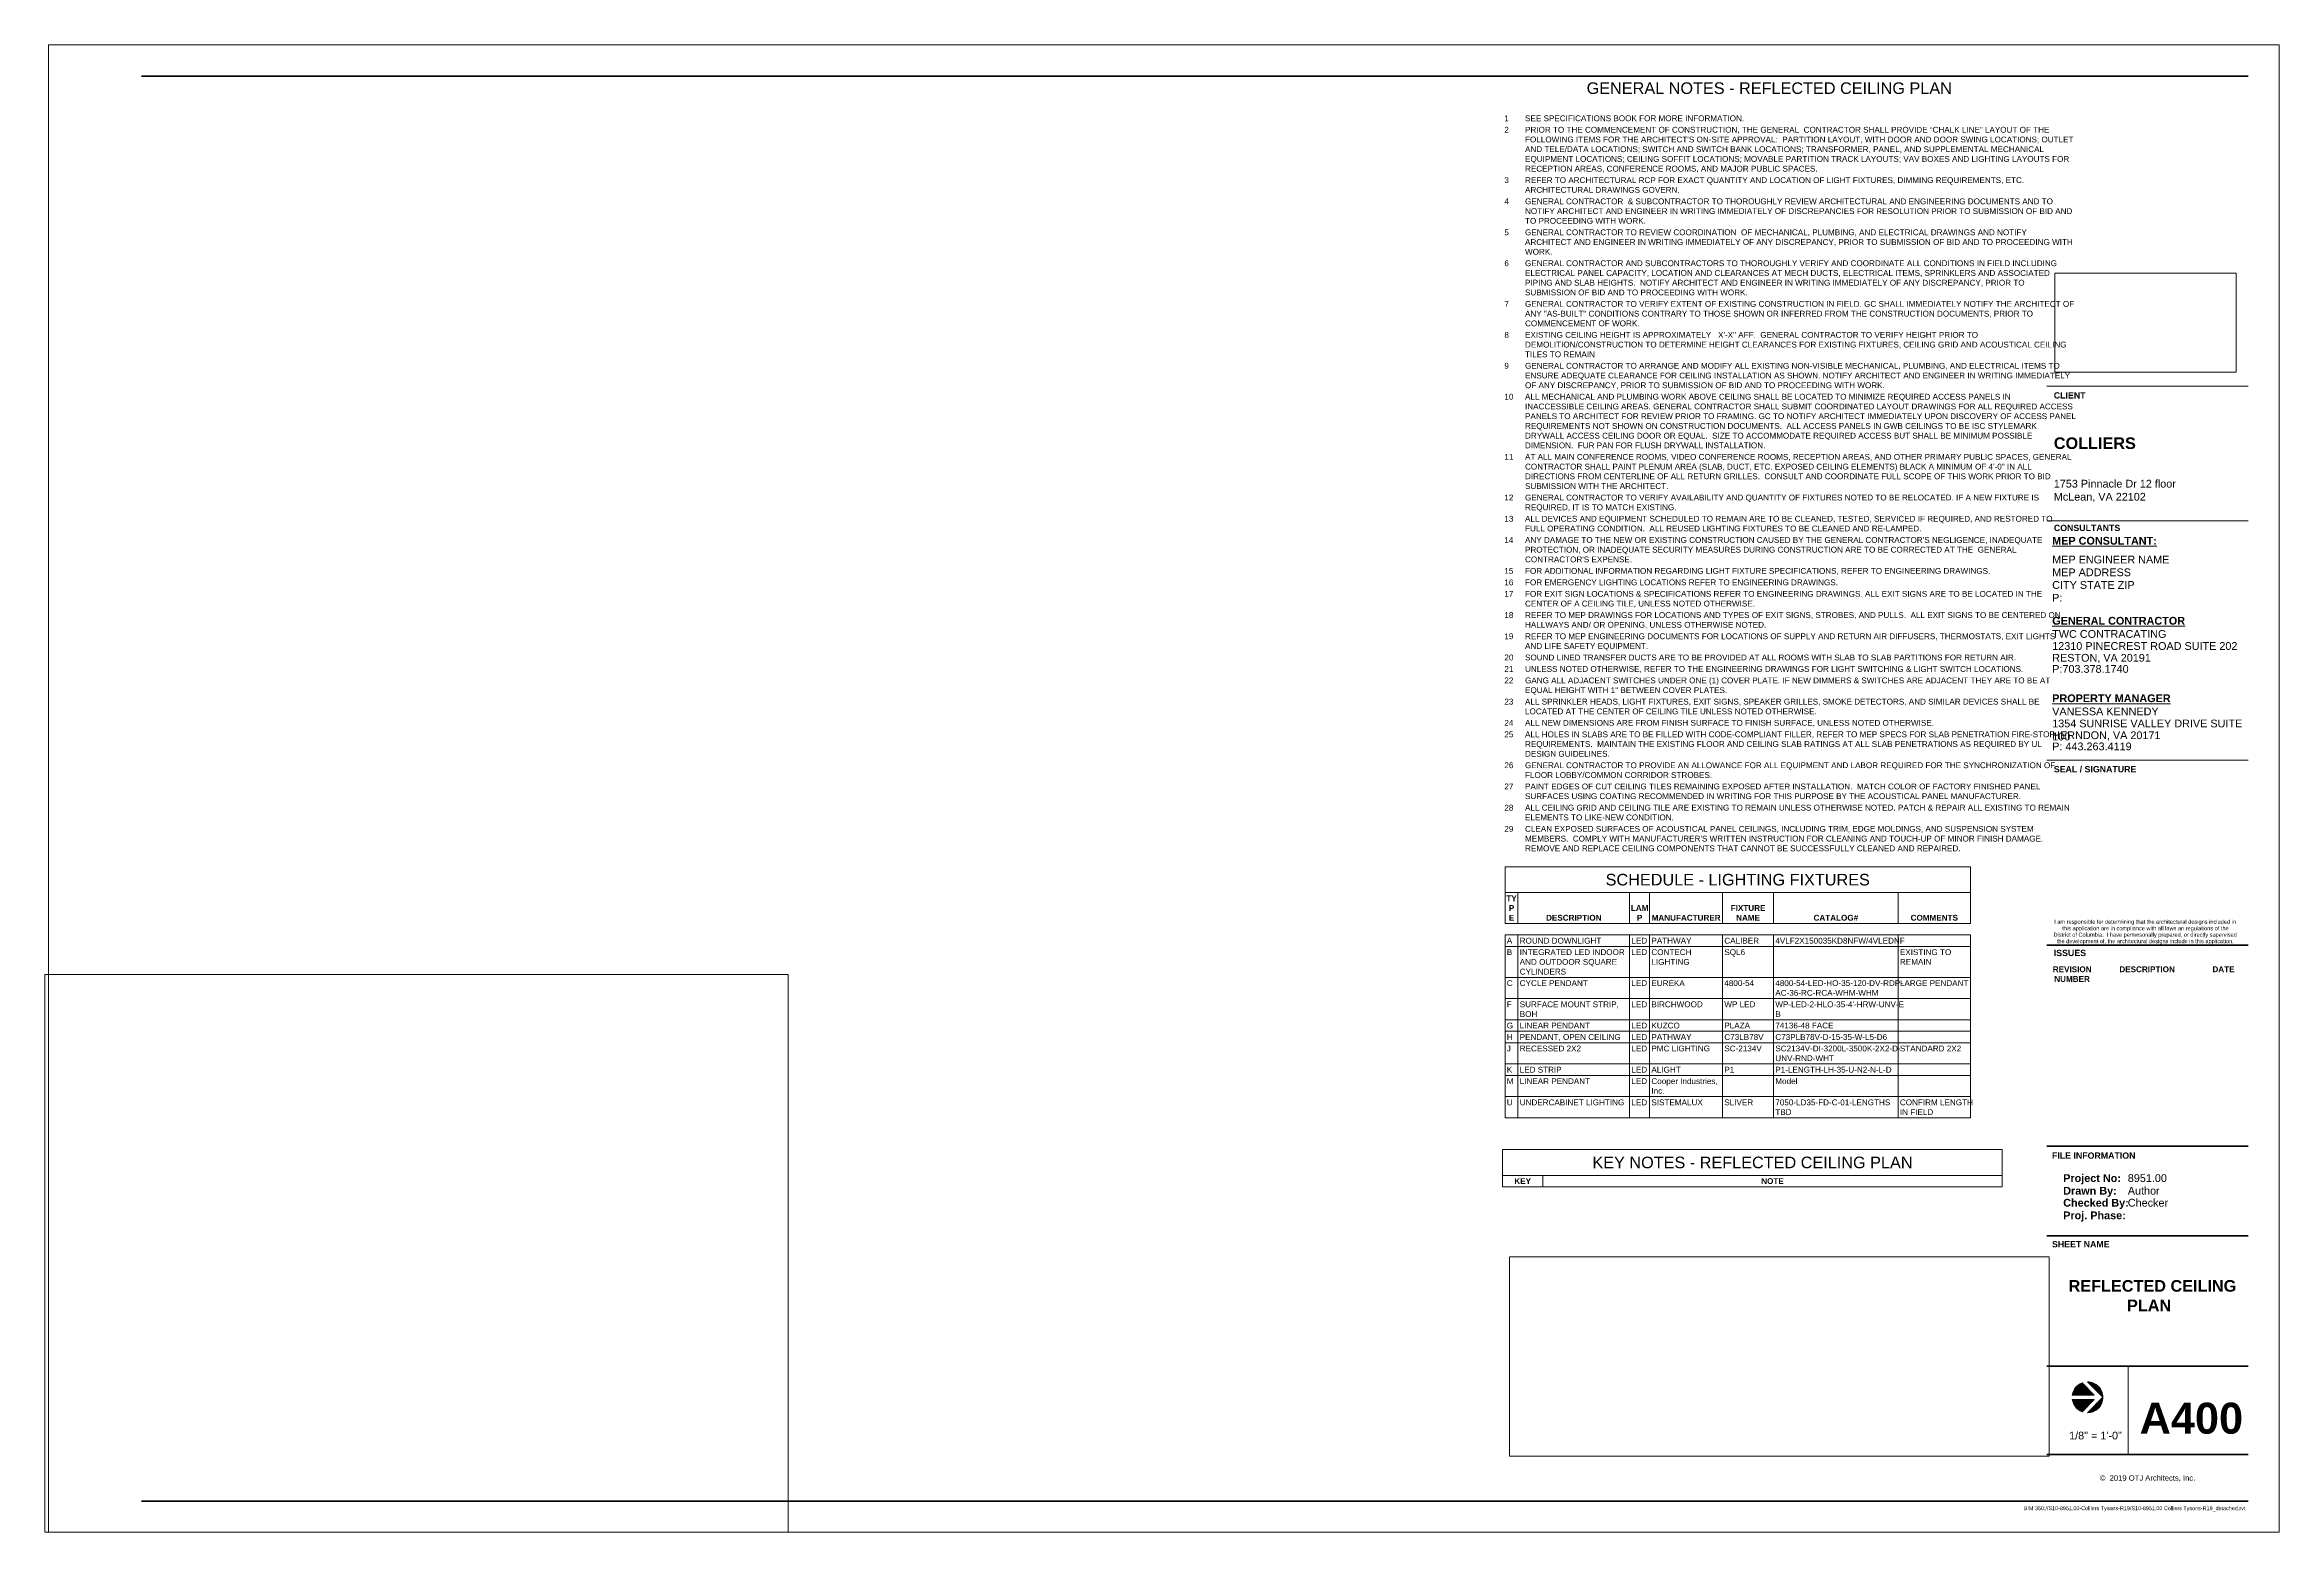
# Paper-space layout 'Layout1' of a CAD drawing. Header units: inches. Extents: x 0 to 36.1, y 0 to 24.
import ezdxf

# ---------------------------------------------------------------- set-up
doc = ezdxf.new("R2010")
doc.units = ezdxf.units.IN
doc.header["$MEASUREMENT"] = 0
for name, color, linetype, lineweight in [('A-ANNO-NOTE', 131, 'Continuous', 9), ('A-DETL-THIN', 151, 'Continuous', 9), ('G-ANNO-SCHD', 231, 'Continuous', 9), ('G-ANNO-TTLB', 6, 'Continuous', 9), ('G-ANNO-TTLB-THIN', 151, 'Continuous', 9), ('G-ANNO-TTLB-WIDE', 214, 'Continuous', 50)]:
    doc.layers.add(name, color=color, linetype=linetype, lineweight=lineweight)
doc.layers.add('G-ANNO-NPLT', color=191, linetype='Continuous', plot=False)
doc.styles.add('Arial', font='arial.ttf', dxfattribs={"height": 0.06478088543391539})
doc.styles.add('Arial_B', font='arialbd.ttf', dxfattribs={"height": 0.09374999999999999})
doc.styles.add('Swis721 Lt BT', font='swissl.ttf', dxfattribs={"height": 0.1875})
doc.styles.add('Swis721 Lt BT_1', font='swissl.ttf', dxfattribs={"height": 0.09374999999999999})
doc.styles.add('Swis721 Lt BT_2', font='swissl.ttf', dxfattribs={"height": 0.08808360477741585})
doc.styles.add('Swis721 Lt BT_3', font='swissl.ttf', dxfattribs={"height": 0.125})
doc.styles.add('Swis721 Lt BT_4', font='swissl.ttf', dxfattribs={"height": 0.06249999999999999})
doc.styles.add('Swis721 Lt BT_B', font='', dxfattribs={"height": 0.09374999999999999})
doc.styles.add('Swis721 Lt BT_B_1', font='', dxfattribs={"height": 0.1015625})
doc.styles.add('Swis721 Lt BT_B_2', font='', dxfattribs={"height": 0.125})
doc.styles.add('Swis721 Lt BT_B_3', font='', dxfattribs={"height": 0.5})
doc.styles.add('Swis721 Lt BT_B_4', font='', dxfattribs={"height": 0.1875})
doc.styles.get('Swis721 Lt BT_B').set_extended_font_data('Swis721 Lt BT', bold=True)
doc.styles.get('Swis721 Lt BT_B_1').set_extended_font_data('Swis721 Lt BT', bold=True)
doc.styles.get('Swis721 Lt BT_B_2').set_extended_font_data('Swis721 Lt BT', bold=True)
doc.styles.get('Swis721 Lt BT_B_3').set_extended_font_data('Swis721 Lt BT', bold=True)
doc.styles.get('Swis721 Lt BT_B_4').set_extended_font_data('Swis721 Lt BT', bold=True)
picture_1 = doc.add_image_def('image1.jpg', size_in_pixel=(2551, 1396))

# ---------------------------------------------------------------- blocks, each defined once
blk = doc.blocks.new('Titleblock - 24 x 36 - DC-6820859-REFLECTED CEILING PLAN')
at = {"layer": 'G-ANNO-TTLB'}
h = blk.add_hatch(color=256, dxfattribs=at)
edge = h.paths.add_edge_path(flags=0)
edge.add_line((32.83055116160608, 2.419932058428184), (33.02667975864673, 2.2238034613876))
edge.add_line((33.02667975864673, 2.2238034613876), (32.67215606552619, 2.223803461387536))
edge.add_arc((32.91804582087888, 2.187245738481788), 0.2485925157591429, 110.60725363530631, 171.5434806647319, ccw=False)
h = blk.add_hatch(color=256, dxfattribs=at)
edge = h.paths.add_edge_path(flags=0)
edge.add_line((33.16663833663804, 2.187245738481864), (32.91804582087887, 2.43583825424097))
edge.add_arc((32.91804582087891, 2.187245738481831), 0.2485925157591347, 8.58335624798201e-12, 90.00000000000978, ccw=False)
h = blk.add_hatch(color=256, dxfattribs=at)
edge = h.paths.add_edge_path(flags=0)
edge.add_line((32.9180458208789, 1.938653222722687), (33.16663833663805, 2.187245738481875))
edge.add_arc((32.91804582087891, 2.187245738481831), 0.2485925157591432, -90.0000000000021, 1.1425527191022411e-11, ccw=False)
h = blk.add_hatch(color=256, dxfattribs=at)
edge = h.paths.add_edge_path(flags=0)
edge.add_line((33.02667975864679, 2.150688015576083), (32.83055116160617, 1.954559418535402))
edge.add_arc((32.91804582087894, 2.187245738481863), 0.2485925157591987, 188.4565193352742, 249.3927463647058, ccw=False)
edge.add_line((32.6721560655262, 2.150688015576083), (33.02667975864679, 2.150688015576083))
at = {"layer": 'A-ANNO-NOTE'}
for p, q in [((32.6721560655262, 2.223803461387602), (33.02667975864673, 2.223803461387602)), ((33.02667975864673, 2.223803461387602), (32.6721560655262, 2.223803461387602)), ((32.67215606552619, 2.223803461387536), (33.02667975864673, 2.2238034613876)), ((32.83055116160608, 2.419932058428178), (33.02667975864673, 2.223803461387602)), ((33.02667975864673, 2.223803461387602), (32.83055116160608, 2.419932058428178)), ((33.02667975864673, 2.2238034613876), (32.83055116160608, 2.419932058428184)), ((32.91804582087887, 2.435838254240955), (33.16663833663804, 2.187245738481861)), ((33.16663833663804, 2.18724573848187), (32.91804582087888, 2.435838254240954)), ((32.91804582087887, 2.43583825424097), (33.16663833663804, 2.187245738481864)), ((33.16663833663804, 2.187245738481863), (32.91804582087889, 1.938653222722688)), ((32.9180458208789, 1.938653222722688), (33.16663833663804, 2.187245738481854)), ((33.16663833663805, 2.187245738481875), (32.9180458208789, 1.938653222722687)), ((32.6721560655262, 2.150688015576085), (33.02667975864679, 2.150688015576085)), ((33.02667975864679, 2.150688015576085), (32.6721560655262, 2.150688015576085)), ((33.02667975864679, 2.150688015576083), (32.6721560655262, 2.150688015576083)), ((32.83055116160617, 1.954559418535402), (33.02667975864679, 2.150688015576085)), ((33.02667975864679, 2.150688015576085), (32.83055116160617, 1.954559418535402)), ((32.83055116160617, 1.954559418535402), (33.02667975864679, 2.150688015576083))]:
    blk.add_line(p, q, dxfattribs=at)
for centre, radius, start, end in [((32.91804582087887, 2.18724573848179), 0.2485925157591338, 110.6072536353049, 171.5434806647313), ((32.91804582087887, 2.18724573848179), 0.2485925157591355, 110.6072536353153, 171.5434806647312), ((32.91804582087888, 2.187245738481788), 0.2485925157591429, 110.6072536353059, 171.5434806647316), ((32.91804582087891, 2.187245738481832), 0.2485925157591425, 8.184362334075995e-12, 90.0000000000082), ((32.91804582087891, 2.187245738481822), 0.2485925157591271, 359.9999999953104, 90.00000000000594), ((32.91804582087891, 2.187245738481831), 0.2485925157591347, 7.830525625763178e-12, 90.00000000000948), ((32.91804582087891, 2.187245738481832), 0.2485925157591441, 269.9999999999964, 1.034316382411936e-11), ((32.91804582087891, 2.187245738481822), 0.2485925157591335, 269.9999999999933, 359.9999999953096), ((32.91804582087891, 2.187245738481831), 0.2485925157591431, 269.9999999999976, 1.059760819863644e-11), ((32.91804582087894, 2.187245738481875), 0.2485925157592057, 188.4565193352745, 249.3927463647045), ((32.91804582087894, 2.187245738481875), 0.2485925157592067, 188.4565193352756, 249.3927463647047), ((32.91804582087894, 2.187245738481863), 0.2485925157591987, 188.4565193352738, 249.3927463647054)]:
    blk.add_arc(centre, radius, start, end, dxfattribs=at)
at = {"layer": 'G-ANNO-TTLB'}
for p, q in [((0.0124999999999992, 24.0125), (0.0124999999999992, 0.01249999999988205)), ((36.0125, 24.0125), (0.01249999999999929, 24.0125)), ((36.0125, 0.01249999999988205), (36.0125, 24.0125)), ((32.26249999999998, 18.50182749999995), (35.51249999999998, 18.50182749999995)), ((32.26249999999998, 18.50182749999995), (35.51249999999998, 18.50182749999995)), ((0.0124999999999992, 0.01249999999988205), (36.0125, 0.01249999999988205))]:
    blk.add_line(p, q, dxfattribs=at)
at = {"layer": 'G-ANNO-TTLB-THIN'}
for p, q in [((32.26249999999998, 16.33142379176223), (35.51249999999999, 16.33142379176223)), ((32.26249999999997, 12.46983910714828), (35.51249999999999, 12.46983910714828)), ((33.57501179533868, 2.690203614458643), (33.57501179533868, 1.262499999999882))]:
    blk.add_line(p, q, dxfattribs=at)
at = {"layer": 'G-ANNO-TTLB-WIDE'}
for p, q in [((35.51249999999999, 23.50249999999988), (1.512500000000036, 23.50249999999988)), ((32.26249999999997, 9.481457673865455), (35.51249999999999, 9.481457673865455)), ((35.51249999999999, 6.23808437727519), (32.26249999999996, 6.238084377275201)), ((35.51249999999999, 4.791063195861031), (32.26249999999996, 4.791063195861041)), ((32.26249999999996, 2.690203614458643), (35.51249999999999, 2.690203614458643)), ((32.26249999999995, 1.262499999999882), (35.51249999999999, 1.262499999999882)), ((1.512499999999998, 0.512499999999882), (32.26249999999998, 0.512499999999882)), ((32.26249999999998, 0.512499999999882), (35.51249999999999, 0.512499999999882))]:
    blk.add_line(p, q, dxfattribs=at)
at = {"layer": 'G-ANNO-TTLB', "attachment_point": 1}
for s, insert, char_height, width, style in [('CLIENT', (32.37337726309555, 18.4048593631446), 0.1015625, 0.5712812499999999, 'Swis721 Lt BT_B_1'), ('CONSULTANTS', (32.37428590828188, 16.26570565490687), 0.1015625, 1.199375, 'Swis721 Lt BT_B_1'), ('\\LMEP CONSULTANT:', (32.34764723457467, 16.07048089578847), 0.125, 1.94425, 'Swis721 Lt BT_B_2'), ('SEAL / SIGNATURE', (32.37325769334894, 12.37266955427129), 0.1015625, 1.4834375, 'Swis721 Lt BT_B_1'), ('I am responsible for determining that the architectural designs included in ', (32.37976370421768, 9.891953396049294), 0.06478088543391539, 3.519218749999999, 'Arial'), ('this application are in compliance with all laws an regulations of the ', (32.50997203755102, 9.787786729382626), 0.06478088543391539, 3.209906249999999, 'Arial'), ('District of Columbia.  I have pemvrsonally prepared, or directly supervised ', (32.36934703755102, 9.68362006271596), 0.06478088543391539, 3.53184375, 'Arial'), ('ISSUES', (32.37329619640249, 9.407423061719072), 0.1015625, 0.5807499999999998, 'Swis721 Lt BT_B_1'), ('the development of, the architectural designs include in this application.', (32.42143037088435, 9.579453396049294), 0.06478088543391539, 3.392968749999999, 'Arial'), ('REVISION', (32.35695457809687, 9.140284603439184), 0.09374999999999999, 0.7638124999999998, 'Arial_B'), ('DESCRIPTION', (33.43154503972991, 9.140284603439184), 0.09374999999999999, 1.098375, 'Arial_B'), ('DATE', (34.9337205070849, 9.140284603439184), 0.09374999999999999, 0.4355624999999999, 'Arial_B'), ('NUMBER', (32.38039207809687, 8.984034603439184), 0.09374999999999999, 0.7101562499999998, 'Arial_B'), ('FILE INFORMATION', (32.3437895233209, 6.137686378713225), 0.1015625, 1.51815625, 'Swis721 Lt BT_B_1'), ('Project No:', (32.5251891811193, 5.786302740495375), 0.125, 1.05103125, 'Swis721 Lt BT_B_2'), ('Drawn By:', (32.5251891811193, 5.582971810793804), 0.125, 0.9658125, 'Swis721 Lt BT_B_2'), ('Checked By:', (32.5251891811193, 5.388781716767459), 0.125, 1.20253125, 'Swis721 Lt BT_B_2'), ('Proj. Phase:', (32.5251891811193, 5.185169475354638), 0.125, 1.13625, 'Swis721 Lt BT_B_2'), ('SHEET NAME', (32.3437895233209, 4.70809458642389), 0.1015625, 1.0415625, 'Swis721 Lt BT_B_1'), ('©  2019 OTJ Architects, Inc.', (33.11587570819173, 0.9295714964828042), 0.08808360477741585, 1.855875, 'Swis721 Lt BT_2')]:
    blk.add_mtext(s, dxfattribs=dict(at, insert=insert, char_height=char_height, width=width, style=style))
at = {"layer": 'G-ANNO-TTLB'}
image = blk.add_image(picture_1, insert=(32.39115841158299, 18.72602272428799), size_in_units=(2.92585334867135, 1.601133388767229), dxfattribs=at)
image.dxf.flags = 7

psp = doc.layouts.get("Layout1")

# ---------------------------------------------------------------- linework, layer by layer
at = {"layer": 'A-DETL-THIN'}
for p, q in [((23.56695510353244, 10.73999523043602), (23.56695510353244, 10.32332856376935)), ((31.07737177019911, 10.73999523043602), (23.56695510353244, 10.73999523043602)), ((31.07737177019911, 10.32332856376935), (31.07737177019911, 10.73999523043602)), ((23.56695510353244, 10.32332856376935), (23.56695510353244, 9.824080771481178)), ((23.56695510353244, 10.32332856376935), (31.07737177019911, 10.32332856376935)), ((23.77528843686578, 10.32332856376935), (23.77528843686578, 9.824080771481178)), ((25.57737177019911, 10.32332856376935), (25.57737177019911, 9.824080771481178)), ((25.90028843686578, 10.32332856376935), (25.90028843686578, 9.824080771481178)), ((27.07737177019911, 10.32332856376935), (27.07737177019911, 9.824080771481178)), ((27.90028843686578, 10.32332856376935), (27.90028843686578, 9.824080771481178)), ((29.91070510353244, 10.32332856376935), (29.91070510353244, 9.824080771481178)), ((31.07737177019911, 10.32332856376935), (31.07737177019911, 9.824080771481178)), ((23.77528843686578, 9.824080771481178), (23.56695510353244, 9.824080771481178)), ((25.57737177019911, 9.824080771481178), (23.77528843686578, 9.824080771481178)), ((25.90028843686578, 9.824080771481178), (25.57737177019911, 9.824080771481178)), ((27.07737177019911, 9.824080771481178), (25.90028843686578, 9.824080771481178)), ((27.90028843686578, 9.824080771481178), (27.07737177019911, 9.824080771481178)), ((29.91070510353244, 9.824080771481178), (27.90028843686577, 9.824080771481178)), ((31.07737177019911, 9.824080771481178), (29.91070510353244, 9.824080771481178)), ((23.77528843686578, 9.638914840718453), (23.56695510353244, 9.638914840718453)), ((23.56695510353244, 9.638914840718453), (23.56695510353244, 9.453748909955726)), ((23.77528843686578, 9.453748909955726), (23.56695510353244, 9.453748909955726)), ((23.56695510353244, 9.453748909955726), (23.56695510353244, 8.95450111766755)), ((25.57737177019911, 9.638914840718453), (23.77528843686578, 9.638914840718453)), ((23.77528843686578, 9.638914840718453), (23.77528843686578, 9.453748909955726)), ((25.57737177019911, 9.453748909955726), (23.77528843686578, 9.453748909955726)), ((23.77528843686578, 9.453748909955726), (23.77528843686578, 8.95450111766755)), ((25.90028843686578, 9.638914840718453), (25.57737177019911, 9.638914840718453)), ((25.57737177019911, 9.638914840718453), (25.57737177019911, 9.453748909955726)), ((25.90028843686578, 9.453748909955726), (25.57737177019911, 9.453748909955726)), ((25.57737177019911, 9.453748909955726), (25.57737177019911, 8.95450111766755)), ((27.07737177019911, 9.638914840718453), (25.90028843686578, 9.638914840718453)), ((25.90028843686578, 9.638914840718453), (25.90028843686578, 9.453748909955726)), ((27.07737177019911, 9.453748909955726), (25.90028843686578, 9.453748909955726)), ((25.90028843686578, 9.453748909955726), (25.90028843686578, 8.95450111766755)), ((27.90028843686578, 9.638914840718453), (27.07737177019911, 9.638914840718453)), ((27.07737177019911, 9.638914840718453), (27.07737177019911, 9.453748909955726)), ((27.90028843686578, 9.453748909955726), (27.07737177019911, 9.453748909955726)), ((27.07737177019911, 9.453748909955726), (27.07737177019911, 8.95450111766755)), ((29.91070510353244, 9.638914840718453), (27.90028843686577, 9.638914840718453)), ((27.90028843686578, 9.638914840718453), (27.90028843686578, 9.453748909955726)), ((29.91070510353244, 9.453748909955726), (27.90028843686577, 9.453748909955726)), ((27.90028843686578, 9.453748909955726), (27.90028843686578, 8.95450111766755)), ((31.07737177019911, 9.638914840718453), (29.91070510353244, 9.638914840718453)), ((29.91070510353244, 9.638914840718453), (29.91070510353244, 9.453748909955726)), ((31.07737177019911, 9.453748909955726), (29.91070510353244, 9.453748909955726)), ((29.91070510353244, 9.453748909955726), (29.91070510353244, 8.95450111766755)), ((31.07737177019911, 9.638914840718453), (31.07737177019911, 9.453748909955726)), ((31.07737177019911, 9.453748909955726), (31.07737177019911, 8.95450111766755)), ((23.77528843686578, 8.95450111766755), (23.56695510353244, 8.95450111766755)), ((23.56695510353244, 8.95450111766755), (23.56695510353244, 8.6122942561421)), ((25.57737177019911, 8.95450111766755), (23.77528843686578, 8.95450111766755)), ((23.77528843686578, 8.95450111766755), (23.77528843686578, 8.6122942561421)), ((25.90028843686578, 8.95450111766755), (25.57737177019911, 8.95450111766755)), ((25.57737177019911, 8.95450111766755), (25.57737177019911, 8.6122942561421)), ((27.07737177019911, 8.95450111766755), (25.90028843686578, 8.95450111766755)), ((25.90028843686578, 8.95450111766755), (25.90028843686578, 8.6122942561421)), ((27.90028843686578, 8.95450111766755), (27.07737177019911, 8.95450111766755)), ((27.07737177019911, 8.95450111766755), (27.07737177019911, 8.6122942561421)), ((29.91070510353244, 8.95450111766755), (27.90028843686577, 8.95450111766755)), ((27.90028843686578, 8.95450111766755), (27.90028843686578, 8.6122942561421)), ((31.07737177019911, 8.95450111766755), (29.91070510353244, 8.95450111766755)), ((29.91070510353244, 8.95450111766755), (29.91070510353244, 8.6122942561421)), ((31.07737177019911, 8.95450111766755), (31.07737177019911, 8.6122942561421)), ((23.77528843686578, 8.6122942561421), (23.56695510353244, 8.6122942561421)), ((23.56695510353244, 8.6122942561421), (23.56695510353244, 8.270087394616649)), ((25.57737177019911, 8.6122942561421), (23.77528843686578, 8.6122942561421)), ((23.77528843686578, 8.6122942561421), (23.77528843686578, 8.270087394616649)), ((25.90028843686578, 8.6122942561421), (25.57737177019911, 8.6122942561421)), ((25.57737177019911, 8.6122942561421), (25.57737177019911, 8.270087394616649)), ((27.07737177019911, 8.6122942561421), (25.90028843686578, 8.6122942561421)), ((25.90028843686578, 8.6122942561421), (25.90028843686578, 8.270087394616649)), ((27.90028843686578, 8.6122942561421), (27.07737177019911, 8.6122942561421)), ((27.07737177019911, 8.6122942561421), (27.07737177019911, 8.270087394616649)), ((29.91070510353244, 8.6122942561421), (27.90028843686577, 8.6122942561421)), ((27.90028843686578, 8.6122942561421), (27.90028843686578, 8.270087394616649)), ((31.07737177019911, 8.6122942561421), (29.91070510353244, 8.6122942561421)), ((29.91070510353244, 8.6122942561421), (29.91070510353244, 8.270087394616649)), ((31.07737177019911, 8.6122942561421), (31.07737177019911, 8.270087394616649)), ((23.77528843686578, 8.270087394616649), (23.56695510353244, 8.270087394616649)), ((23.56695510353244, 8.270087394616649), (23.56695510353244, 8.084921463853924)), ((23.77528843686578, 8.084921463853924), (23.56695510353244, 8.084921463853924)), ((23.56695510353244, 8.084921463853924), (23.56695510353244, 7.899755533091199)), ((25.57737177019911, 8.270087394616649), (23.77528843686578, 8.270087394616649)), ((23.77528843686578, 8.270087394616649), (23.77528843686578, 8.084921463853924)), ((25.57737177019911, 8.084921463853924), (23.77528843686578, 8.084921463853924)), ((23.77528843686578, 8.084921463853924), (23.77528843686578, 7.899755533091199)), ((25.90028843686578, 8.270087394616649), (25.57737177019911, 8.270087394616649)), ((25.57737177019911, 8.270087394616649), (25.57737177019911, 8.084921463853924)), ((25.90028843686578, 8.084921463853924), (25.57737177019911, 8.084921463853924)), ((25.57737177019911, 8.084921463853924), (25.57737177019911, 7.899755533091199)), ((27.07737177019911, 8.270087394616649), (25.90028843686578, 8.270087394616649)), ((25.90028843686578, 8.270087394616649), (25.90028843686578, 8.084921463853924)), ((27.07737177019911, 8.084921463853924), (25.90028843686578, 8.084921463853924)), ((25.90028843686578, 8.084921463853924), (25.90028843686578, 7.899755533091199)), ((27.90028843686578, 8.270087394616649), (27.07737177019911, 8.270087394616649)), ((27.07737177019911, 8.270087394616649), (27.07737177019911, 8.084921463853924)), ((27.90028843686578, 8.084921463853924), (27.07737177019911, 8.084921463853924)), ((27.07737177019911, 8.084921463853924), (27.07737177019911, 7.899755533091199)), ((29.91070510353244, 8.270087394616649), (27.90028843686577, 8.270087394616649)), ((27.90028843686578, 8.270087394616649), (27.90028843686578, 8.084921463853924)), ((29.91070510353244, 8.084921463853924), (27.90028843686577, 8.084921463853924)), ((27.90028843686578, 8.084921463853924), (27.90028843686578, 7.899755533091199)), ((31.07737177019911, 8.270087394616649), (29.91070510353244, 8.270087394616649)), ((29.91070510353244, 8.270087394616649), (29.91070510353244, 8.084921463853924)), ((31.07737177019911, 8.084921463853924), (29.91070510353244, 8.084921463853924)), ((29.91070510353244, 8.084921463853924), (29.91070510353244, 7.899755533091199)), ((31.07737177019911, 8.270087394616649), (31.07737177019911, 8.084921463853924)), ((31.07737177019911, 8.084921463853924), (31.07737177019911, 7.899755533091199)), ((23.77528843686578, 7.899755533091199), (23.56695510353244, 7.899755533091199)), ((23.56695510353244, 7.899755533091199), (23.56695510353244, 7.557548671565748)), ((25.57737177019911, 7.899755533091199), (23.77528843686578, 7.899755533091199)), ((23.77528843686578, 7.899755533091199), (23.77528843686578, 7.557548671565748)), ((25.90028843686578, 7.899755533091199), (25.57737177019911, 7.899755533091199)), ((25.57737177019911, 7.899755533091199), (25.57737177019911, 7.557548671565748)), ((27.07737177019911, 7.899755533091199), (25.90028843686578, 7.899755533091199)), ((25.90028843686578, 7.899755533091199), (25.90028843686578, 7.557548671565748)), ((27.90028843686578, 7.899755533091199), (27.07737177019911, 7.899755533091199)), ((27.07737177019911, 7.899755533091199), (27.07737177019911, 7.557548671565748)), ((29.91070510353244, 7.899755533091199), (27.90028843686577, 7.899755533091199)), ((27.90028843686578, 7.899755533091199), (27.90028843686578, 7.557548671565748)), ((31.07737177019911, 7.899755533091199), (29.91070510353244, 7.899755533091199)), ((29.91070510353244, 7.899755533091199), (29.91070510353244, 7.557548671565748)), ((31.07737177019911, 7.899755533091199), (31.07737177019911, 7.557548671565748)), ((23.77528843686578, 7.557548671565748), (23.56695510353244, 7.557548671565748)), ((23.56695510353244, 7.557548671565748), (23.56695510353244, 7.372382740803022)), ((23.77528843686578, 7.372382740803022), (23.56695510353244, 7.372382740803022)), ((23.56695510353244, 7.372382740803022), (23.56695510353244, 7.030175879277571)), ((25.57737177019911, 7.557548671565748), (23.77528843686578, 7.557548671565748)), ((23.77528843686578, 7.557548671565748), (23.77528843686578, 7.372382740803022)), ((25.57737177019911, 7.372382740803022), (23.77528843686578, 7.372382740803022)), ((23.77528843686578, 7.372382740803022), (23.77528843686578, 7.030175879277571)), ((25.90028843686578, 7.557548671565748), (25.57737177019911, 7.557548671565748)), ((25.57737177019911, 7.557548671565748), (25.57737177019911, 7.372382740803022)), ((25.90028843686578, 7.372382740803022), (25.57737177019911, 7.372382740803022)), ((25.57737177019911, 7.372382740803022), (25.57737177019911, 7.030175879277571)), ((27.07737177019911, 7.557548671565748), (25.90028843686578, 7.557548671565748)), ((25.90028843686578, 7.557548671565748), (25.90028843686578, 7.372382740803022)), ((27.07737177019911, 7.372382740803022), (25.90028843686578, 7.372382740803022)), ((25.90028843686578, 7.372382740803022), (25.90028843686578, 7.030175879277571)), ((27.90028843686578, 7.557548671565748), (27.07737177019911, 7.557548671565748)), ((27.07737177019911, 7.557548671565748), (27.07737177019911, 7.372382740803022)), ((27.90028843686578, 7.372382740803022), (27.07737177019911, 7.372382740803022)), ((27.07737177019911, 7.372382740803022), (27.07737177019911, 7.030175879277571)), ((29.91070510353244, 7.557548671565748), (27.90028843686577, 7.557548671565748)), ((27.90028843686578, 7.557548671565748), (27.90028843686578, 7.372382740803022)), ((29.91070510353244, 7.372382740803022), (27.90028843686577, 7.372382740803022)), ((27.90028843686578, 7.372382740803022), (27.90028843686578, 7.030175879277571)), ((31.07737177019911, 7.557548671565748), (29.91070510353244, 7.557548671565748)), ((29.91070510353244, 7.557548671565748), (29.91070510353244, 7.372382740803022)), ((31.07737177019911, 7.372382740803022), (29.91070510353244, 7.372382740803022)), ((29.91070510353244, 7.372382740803022), (29.91070510353244, 7.030175879277571)), ((31.07737177019911, 7.557548671565748), (31.07737177019911, 7.372382740803022)), ((31.07737177019911, 7.372382740803022), (31.07737177019911, 7.030175879277571)), ((23.77528843686578, 7.030175879277571), (23.56695510353244, 7.030175879277571)), ((23.56695510353244, 7.030175879277571), (23.56695510353244, 6.687969017752121)), ((25.57737177019911, 7.030175879277571), (23.77528843686578, 7.030175879277571)), ((23.77528843686578, 7.030175879277571), (23.77528843686578, 6.687969017752121)), ((25.90028843686578, 7.030175879277571), (25.57737177019911, 7.030175879277571)), ((25.57737177019911, 7.030175879277571), (25.57737177019911, 6.687969017752121)), ((27.07737177019911, 7.030175879277571), (25.90028843686578, 7.030175879277571)), ((25.90028843686578, 7.030175879277571), (25.90028843686578, 6.687969017752121)), ((27.90028843686578, 7.030175879277571), (27.07737177019911, 7.030175879277571)), ((27.07737177019911, 7.030175879277571), (27.07737177019911, 6.687969017752121)), ((29.91070510353244, 7.030175879277571), (27.90028843686577, 7.030175879277571)), ((27.90028843686578, 7.030175879277571), (27.90028843686578, 6.687969017752121)), ((31.07737177019911, 7.030175879277571), (29.91070510353244, 7.030175879277571)), ((29.91070510353244, 7.030175879277571), (29.91070510353244, 6.687969017752121)), ((31.07737177019911, 7.030175879277571), (31.07737177019911, 6.687969017752121)), ((23.77528843686578, 6.687969017752121), (23.56695510353244, 6.687969017752121)), ((25.57737177019911, 6.687969017752121), (23.77528843686578, 6.687969017752121)), ((25.90028843686578, 6.687969017752121), (25.57737177019911, 6.687969017752121)), ((27.07737177019911, 6.687969017752121), (25.90028843686578, 6.687969017752121)), ((27.90028843686578, 6.687969017752121), (27.07737177019911, 6.687969017752121)), ((29.91070510353244, 6.687969017752121), (27.90028843686577, 6.687969017752121)), ((31.07737177019911, 6.687969017752121), (29.91070510353244, 6.687969017752121)), ((23.52789260353244, 6.176691373613539), (23.52789260353244, 5.760024706946873)), ((31.59151152660858, 6.176691373613539), (23.52789260353245, 6.176691373613539)), ((31.59151152660858, 5.760024706946873), (31.59151152660858, 6.176691373613539)), ((23.52789260353244, 5.760024706946873), (23.52789260353244, 5.574858776184147)), ((23.52789260353244, 5.760024706946873), (31.59151152660858, 5.760024706946873)), ((31.59151152660858, 5.574858776184147), (23.52789260353245, 5.574858776184147)), ((24.17484485994192, 5.760024706946873), (24.17484485994192, 5.574858776184147)), ((31.59151152660858, 5.760024706946873), (31.59151152660858, 5.574858776184147))]:
    psp.add_line(p, q, dxfattribs=at)

# ---------------------------------------------------------------- block references
at = {"layer": 'G-ANNO-TTLB'}
psp.add_blockref('Titleblock - 24 x 36 - DC-6820859-REFLECTED CEILING PLAN', (0.04919969163946534, -0.008514336461123716), dxfattribs=at)

# ---------------------------------------------------------------- texts
at = {"layer": 'G-ANNO-SCHD', "line_spacing_factor": 1.005061956881442}
for s, insert, char_height, width, attachment_point, style in [('GENERAL NOTES - REFLECTED CEILING PLAN', (27.83059650424164, 23.39639821060382), 0.1875, 6.574377576257212, 2, 'Swis721 Lt BT'), ('1', (23.55601760353245, 22.86367826035521), 0.09374999999999999, 0.08309975267930748, 1, 'Swis721 Lt BT_1'), ('SEE SPECIFICATIONS BOOK FOR MORE INFORMATION.', (23.88935093686578, 22.86367826035521), 0.09374999999999999, 3.955548227535036, 1, 'Swis721 Lt BT_1'), ('2', (23.55601760353245, 22.67851232959249), 0.09374999999999999, 0.08309975267930748, 1, 'Swis721 Lt BT_1'), ("PRIOR TO THE COMMENCEMENT OF CONSTRUCTION, THE GENERAL  CONTRACTOR SHALL PROVIDE “CHALK LINE” LAYOUT OF THE\\PFOLLOWING ITEMS FOR THE ARCHITECT'S ON-SITE APPROVAL:  PARTITION LAYOUT, WITH DOOR AND DOOR SWING LOCATIONS; OUTLET\\PAND TELE/DATA LOCATIONS; SWITCH AND SWITCH BANK LOCATIONS; TRANSFORMER, PANEL, AND SUPPLEMENTAL MECHANICAL\\PEQUIPMENT LOCATIONS; CEILING SOFFIT LOCATIONS; MOVABLE PARTITION TRACK LAYOUTS; VAV BOXES AND LIGHTING LAYOUTS FOR\\PRECEPTION AREAS, CONFERENCE ROOMS, AND MAJOR PUBLIC SPACES.", (23.88935093686578, 22.67851232959249), 0.09374999999999999, 9.850882110469907, 1, 'Swis721 Lt BT_1'), ('3', (23.55601760353245, 21.86518267577886), 0.09374999999999999, 0.08309975267930748, 1, 'Swis721 Lt BT_1'), ('REFER TO ARCHITECTURAL RCP FOR EXACT QUANTITY AND LOCATION OF LIGHT FIXTURES, DIMMING REQUIREMENTS, ETC.\\PARCHITECTURAL DRAWINGS GOVERN.', (23.88935093686578, 21.86518267577886), 0.09374999999999999, 8.942720527617476, 1, 'Swis721 Lt BT_1'), ('4', (23.55601760353245, 21.52297581425341), 0.09374999999999999, 0.08309975267930748, 1, 'Swis721 Lt BT_1'), ('GENERAL CONTRACTOR  & SUBCONTRACTOR TO THOROUGHLY REVIEW ARCHITECTURAL AND ENGINEERING DOCUMENTS AND TO\\PNOTIFY ARCHITECT AND ENGINEER IN WRITING IMMEDIATELY OF DISCREPANCIES FOR RESOLUTION PRIOR TO SUBMISSION OF BID AND\\PTO PROCEEDING WITH WORK.', (23.88935093686578, 21.52297581425341), 0.09374999999999999, 9.830700741962076, 1, 'Swis721 Lt BT_1'), ('5', (23.55601760353245, 21.02372802196524), 0.09374999999999999, 0.08309975267930748, 1, 'Swis721 Lt BT_1'), ('GENERAL CONTRACTOR TO REVIEW COORDINATION  OF MECHANICAL, PLUMBING, AND ELECTRICAL DRAWINGS AND NOTIFY\\PARCHITECT AND ENGINEER IN WRITING IMMEDIATELY OF ANY DISCREPANCY, PRIOR TO SUBMISSION OF BID AND TO PROCEEDING WITH\\PWORK.', (23.88935093686578, 21.02372802196524), 0.09374999999999999, 9.839010717230005, 1, 'Swis721 Lt BT_1'), ('6', (23.55601760353245, 20.52448022967706), 0.09374999999999999, 0.08309975267930748, 1, 'Swis721 Lt BT_1'), ('GENERAL CONTRACTOR AND SUBCONTRACTORS TO THOROUGHLY VERIFY AND COORDINATE ALL CONDITIONS IN FIELD INCLUDING\\PELECTRICAL PANEL CAPACITY, LOCATION AND CLEARANCES AT MECH DUCTS, ELECTRICAL ITEMS, SPRINKLERS AND ASSOCIATED\\PPIPING AND SLAB HEIGHTS.  NOTIFY ARCHITECT AND ENGINEER IN WRITING IMMEDIATELY OF ANY DISCREPANCY, PRIOR TO\\PSUBMISSION OF BID AND TO PROCEEDING WITH WORK.', (23.88935093686578, 20.52448022967706), 0.09374999999999999, 9.614641384995876, 1, 'Swis721 Lt BT_1'), ('7', (23.55601760353245, 19.86819150662616), 0.09374999999999999, 0.08309975267930748, 1, 'Swis721 Lt BT_1'), ('GENERAL CONTRACTOR TO VERIFY EXTENT OF EXISTING CONSTRUCTION IN FIELD. GC SHALL IMMEDIATELY NOTIFY THE ARCHITECT OF\\PANY "AS-BUILT" CONDITIONS CONTRARY TO THOSE SHOWN OR INFERRED FROM THE CONSTRUCTION DOCUMENTS, PRIOR TO\\PCOMMENCEMENT OF WORK.', (23.88935093686578, 19.86819150662616), 0.09374999999999999, 9.823577906018134, 1, 'Swis721 Lt BT_1'), ('8', (23.55601760353245, 19.36894371433798), 0.09374999999999999, 0.08309975267930748, 1, 'Swis721 Lt BT_1'), ('EXISTING CEILING HEIGHT IS APPROXIMATELY   X\'-X" AFF.  GENERAL CONTRACTOR TO VERIFY HEIGHT PRIOR TO\\PDEMOLITION/CONSTRUCTION TO DETERMINE HEIGHT CLEARANCES FOR EXISTING FIXTURES, CEILING GRID AND ACOUSTICAL CEILING\\PTILES TO REMAIN', (23.88935093686578, 19.36894371433798), 0.09374999999999999, 9.749975267930749, 1, 'Swis721 Lt BT_1'), ('9', (23.55601760353245, 18.86969592204981), 0.09374999999999999, 0.08309975267930748, 1, 'Swis721 Lt BT_1'), ('GENERAL CONTRACTOR TO ARRANGE AND MODIFY ALL EXISTING NON-VISIBLE MECHANICAL, PLUMBING, AND ELECTRICAL ITEMS TO\\PENSURE ADEQUATE CLEARANCE FOR CEILING INSTALLATION AS SHOWN. NOTIFY ARCHITECT AND ENGINEER IN WRITING IMMEDIATELY\\POF ANY DISCREPANCY, PRIOR TO SUBMISSION OF BID AND TO PROCEEDING WITH WORK.', (23.88935093686578, 18.86969592204981), 0.09374999999999999, 9.780840890354492, 1, 'Swis721 Lt BT_1'), ('10', (23.55601760353245, 18.37044812976163), 0.09374999999999999, 0.166199505358615, 1, 'Swis721 Lt BT_1'), ('ALL MECHANICAL AND PLUMBING WORK ABOVE CEILING SHALL BE LOCATED TO MINIMIZE REQUIRED ACCESS PANELS IN\\PINACCESSIBLE CEILING AREAS. GENERAL CONTRACTOR SHALL SUBMIT COORDINATED LAYOUT DRAWINGS FOR ALL REQUIRED ACCESS\\PPANELS TO ARCHITECT FOR REVIEW PRIOR TO FRAMING. GC TO NOTIFY ARCHITECT IMMEDIATELY UPON DISCOVERY OF ACCESS PANEL\\PREQUIREMENTS NOT SHOWN ON CONSTRUCTION DOCUMENTS.  ALL ACCESS PANELS IN GWB CEILINGS TO BE ISC STYLEMARK\\PDRYWALL ACCESS CEILING DOOR OR EQUAL.  SIZE TO ACCOMMODATE REQUIRED ACCESS BUT SHALL BE MINIMUM POSSIBLE\\PDIMENSION.  FUR PAN FOR FLUSH DRYWALL INSTALLATION.', (23.88935093686578, 18.37044812976163), 0.09374999999999999, 9.854443528441879, 1, 'Swis721 Lt BT_1'), ('11', (23.55601760353245, 17.40007754518528), 0.09374999999999999, 0.166199505358615, 1, 'Swis721 Lt BT_1'), ('AT ALL MAIN CONFERENCE ROOMS, VIDEO CONFERENCE ROOMS, RECEPTION AREAS, AND OTHER PRIMARY PUBLIC SPACES, GENERAL\\PCONTRACTOR SHALL PAINT PLENUM AREA (SLAB, DUCT, ETC. EXPOSED CEILING ELEMENTS) BLACK A MINIMUM OF 4\'-0" IN ALL\\PDIRECTIONS FROM CENTERLINE OF ALL RETURN GRILLES.  CONSULT AND COORDINATE FULL SCOPE OF THIS WORK PRIOR TO BID\\PSUBMISSION WITH THE ARCHITECT.', (23.88935093686578, 17.40007754518528), 0.09374999999999999, 9.843759274525965, 1, 'Swis721 Lt BT_1'), ('12', (23.55601760353245, 16.74378882213438), 0.09374999999999999, 0.166199505358615, 1, 'Swis721 Lt BT_1'), ('GENERAL CONTRACTOR TO VERIFY AVAILABILITY AND QUANTITY OF FIXTURES NOTED TO BE RELOCATED. IF A NEW FIXTURE IS\\PREQUIRED, IT IS TO MATCH EXISTING.', (23.88935093686578, 16.74378882213438), 0.09374999999999999, 9.148095630667765, 1, 'Swis721 Lt BT_1'), ('13', (23.55601760353245, 16.40158196060893), 0.09374999999999999, 0.166199505358615, 1, 'Swis721 Lt BT_1'), ('ALL DEVICES AND EQUIPMENT SCHEDULED TO REMAIN ARE TO BE CLEANED, TESTED, SERVICED IF REQUIRED, AND RESTORED TO\\PFULL OPERATING CONDITION.  ALL REUSED LIGHTING FIXTURES TO BE CLEANED AND RE-LAMPED.', (23.88935093686578, 16.40158196060893), 0.09374999999999999, 9.470997526793072, 1, 'Swis721 Lt BT_1'), ('14', (23.55601760353245, 16.05937509908347), 0.09374999999999999, 0.166199505358615, 1, 'Swis721 Lt BT_1'), ("ANY DAMAGE TO THE NEW OR EXISTING CONSTRUCTION CAUSED BY THE GENERAL CONTRACTOR'S NEGLIGENCE, INADEQUATE\\PPROTECTION, OR INADEQUATE SECURITY MEASURES DURING CONSTRUCTION ARE TO BE CORRECTED AT THE  GENERAL\\PCONTRACTOR'S EXPENSE.", (23.88935093686578, 16.05937509908347), 0.09374999999999999, 9.31073371805441, 1, 'Swis721 Lt BT_1'), ('15', (23.55601760353245, 15.5601273067953), 0.09374999999999999, 0.166199505358615, 1, 'Swis721 Lt BT_1'), ('FOR ADDITIONAL INFORMATION REGARDING LIGHT FIXTURE SPECIFICATIONS, REFER TO ENGINEERING DRAWINGS.', (23.88935093686578, 15.5601273067953), 0.09374999999999999, 8.347963726298433, 1, 'Swis721 Lt BT_1'), ('16', (23.55601760353245, 15.37496137603257), 0.09374999999999999, 0.166199505358615, 1, 'Swis721 Lt BT_1'), ('17', (23.55601760353245, 15.18979544526985), 0.09374999999999999, 0.166199505358615, 1, 'Swis721 Lt BT_1'), ('FOR EXIT SIGN LOCATIONS & SPECIFICATIONS REFER TO ENGINEERING DRAWINGS. ALL EXIT SIGNS ARE TO BE LOCATED IN THE\\PCENTER OF A CEILING TILE, UNLESS NOTED OTHERWISE.', (23.88935093686578, 15.18979544526985), 0.09374999999999999, 9.270370981038745, 1, 'Swis721 Lt BT_1'), ('FOR EMERGENCY LIGHTING LOCATIONS REFER TO ENGINEERING DRAWINGS.', (23.88935093686578, 15.37496137603257), 0.09374999999999999, 5.631788953009067, 1, 'Swis721 Lt BT_1'), ('18', (23.55601760353245, 14.8475885837444), 0.09374999999999999, 0.166199505358615, 1, 'Swis721 Lt BT_1'), ('REFER TO MEP DRAWINGS FOR LOCATIONS AND TYPES OF EXIT SIGNS, STROBES, AND PULLS.  ALL EXIT SIGNS TO BE CENTERED ON\\PHALLWAYS AND/ OR OPENING, UNLESS OTHERWISE NOTED.', (23.88935093686578, 14.8475885837444), 0.09374999999999999, 9.606331409727945, 1, 'Swis721 Lt BT_1'), ('19', (23.55601760353245, 14.50538172221895), 0.09374999999999999, 0.166199505358615, 1, 'Swis721 Lt BT_1'), ('REFER TO MEP ENGINEERING DOCUMENTS FOR LOCATIONS OF SUPPLY AND RETURN AIR DIFFUSERS, THERMOSTATS, EXIT LIGHTS\\PAND LIFE SAFETY EQUIPMENT.', (23.88935093686578, 14.50538172221895), 0.09374999999999999, 9.505424567188788, 1, 'Swis721 Lt BT_1'), ('20', (23.55601760353245, 14.1631748606935), 0.09374999999999999, 0.166199505358615, 1, 'Swis721 Lt BT_1'), ('SOUND LINED TRANSFER DUCTS ARE TO BE PROVIDED AT ALL ROOMS WITH SLAB TO SLAB PARTITIONS FOR RETURN AIR.', (23.88935093686578, 14.1631748606935), 0.09374999999999999, 8.793140972794722, 1, 'Swis721 Lt BT_1'), ('21', (23.55601760353245, 13.97800892993077), 0.09374999999999999, 0.166199505358615, 1, 'Swis721 Lt BT_1'), ('22', (23.55601760353245, 13.79284299916805), 0.09374999999999999, 0.166199505358615, 1, 'Swis721 Lt BT_1'), ('GANG ALL ADJACENT SWITCHES UNDER ONE (1) COVER PLATE. IF NEW DIMMERS & SWITCHES ARE ADJACENT THEY ARE TO BE AT\\PEQUAL HEIGHT WITH 1" BETWEEN COVER PLATES.', (23.88935093686578, 13.79284299916805), 0.09374999999999999, 9.43063478977741, 1, 'Swis721 Lt BT_1'), ('UNLESS NOTED OTHERWISE, REFER TO THE ENGINEERING DRAWINGS FOR LIGHT SWITCHING & LIGHT SWITCH LOCATIONS.', (23.88935093686578, 13.97800892993077), 0.09374999999999999, 8.956966199505356, 1, 'Swis721 Lt BT_1'), ('23', (23.55601760353245, 13.4506361376426), 0.09374999999999999, 0.166199505358615, 1, 'Swis721 Lt BT_1'), ('ALL SPRINKLER HEADS, LIGHT FIXTURES, EXIT SIGNS, SPEAKER GRILLES, SMOKE DETECTORS, AND SIMILAR DEVICES SHALL BE\\PLOCATED AT THE CENTER OF CEILING TILE UNLESS NOTED OTHERWISE.', (23.88935093686578, 13.4506361376426), 0.09374999999999999, 9.193206924979387, 1, 'Swis721 Lt BT_1'), ('24', (23.55601760353245, 13.10842927611715), 0.09374999999999999, 0.166199505358615, 1, 'Swis721 Lt BT_1'), ('ALL NEW DIMENSIONS ARE FROM FINISH SURFACE TO FINISH SURFACE, UNLESS NOTED OTHERWISE.', (23.88935093686578, 13.10842927611715), 0.09374999999999999, 7.362638087386644, 1, 'Swis721 Lt BT_1'), ('25', (23.55601760353245, 12.92326334535442), 0.09374999999999999, 0.166199505358615, 1, 'Swis721 Lt BT_1'), ('ALL HOLES IN SLABS ARE TO BE FILLED WITH CODE-COMPLIANT FILLER, REFER TO MEP SPECS FOR SLAB PENETRATION FIRE-STOP\\PREQUIREMENTS.  MAINTAIN THE EXISTING FLOOR AND CEILING SLAB RATINGS AT ALL SLAB PENETRATIONS AS REQUIRED BY UL\\PDESIGN GUIDELINES.', (23.88935093686578, 12.92326334535442), 0.09374999999999999, 9.498301731244846, 1, 'Swis721 Lt BT_1'), ('26', (23.55601760353245, 12.42401555306624), 0.09374999999999999, 0.166199505358615, 1, 'Swis721 Lt BT_1'), ('GENERAL CONTRACTOR TO PROVIDE AN ALLOWANCE FOR ALL EQUIPMENT AND LABOR REQUIRED FOR THE SYNCHRONIZATION OF\\PFLOOR LOBBY/COMMON CORRIDOR STROBES.', (23.88935093686578, 12.42401555306624), 0.09374999999999999, 9.563594394064301, 1, 'Swis721 Lt BT_1'), ('27', (23.55601760353245, 12.0818086915408), 0.09374999999999999, 0.166199505358615, 1, 'Swis721 Lt BT_1'), ('PAINT EDGES OF CUT CEILING TILES REMAINING EXPOSED AFTER INSTALLATION.  MATCH COLOR OF FACTORY FINISHED PANEL\\PSURFACES USING COATING RECOMMENDED IN WRITING FOR THIS PURPOSE BY THE ACOUSTICAL PANEL MANUFACTURER.', (23.88935093686578, 12.0818086915408), 0.09374999999999999, 9.262061005770816, 1, 'Swis721 Lt BT_1'), ('28', (23.55601760353245, 11.73960183001535), 0.09374999999999999, 0.166199505358615, 1, 'Swis721 Lt BT_1'), ('ALL CEILING GRID AND CEILING TILE ARE EXISTING TO REMAIN UNLESS OTHERWISE NOTED. PATCH & REPAIR ALL EXISTING TO REMAIN\\PELEMENTS TO LIKE-NEW CONDITION.', (23.88935093686578, 11.73960183001535), 0.09374999999999999, 9.75709810387469, 1, 'Swis721 Lt BT_1'), ('29', (23.55601760353245, 11.39739496848989), 0.09374999999999999, 0.166199505358615, 1, 'Swis721 Lt BT_1'), ("CLEAN EXPOSED SURFACES OF ACOUSTICAL PANEL CEILINGS, INCLUDING TRIM, EDGE MOLDINGS, AND SUSPENSION SYSTEM\\PMEMBERS.  COMPLY WITH MANUFACTURER'S WRITTEN INSTRUCTION FOR CLEANING AND TOUCH-UP OF MINOR FINISH DAMAGE.\\PREMOVE AND REPLACE CEILING COMPONENTS THAT CANNOT BE SUCCESSFULLY CLEANED AND REPAIRED.", (23.88935093686578, 11.39739496848989), 0.09374999999999999, 9.357032151690024, 1, 'Swis721 Lt BT_1'), ('SCHEDULE - LIGHTING FIXTURES', (27.32216343686577, 10.62493733864505), 0.1875, 4.750931574608408, 2, 'Swis721 Lt BT'), ('TY\\PP\\PE', (23.67112177019911, 10.27738331915917), 0.09374999999999999, 0.1733223413025556, 2, 'Swis721 Lt BT_B'), ('LAM\\PP', (25.73883010353244, 10.12034238839645), 0.09374999999999999, 0.3086562242374278, 2, 'Swis721 Lt BT_B'), ('FIXTURE\\PNAME', (27.48883010353244, 10.12034238839645), 0.09374999999999999, 0.6137510305028854, 2, 'Swis721 Lt BT_B'), ('DESCRIPTION', (24.67633010353244, 9.963301457633722), 0.09374999999999999, 1.003132728771641, 2, 'Swis721 Lt BT_B'), ('MANUFACTURER', (26.48883010353244, 9.963301457633722), 0.09374999999999999, 1.240560593569662, 2, 'Swis721 Lt BT_B'), ('CATALOG#', (28.90549677019911, 9.963301457633722), 0.09374999999999999, 0.8321846661170651, 2, 'Swis721 Lt BT_B'), ('COMMENTS', (30.49403843686578, 9.963301457633722), 0.09374999999999999, 0.8749216817807087, 2, 'Swis721 Lt BT_B'), ('A', (23.59508010353245, 9.592969596108272), 0.09374999999999999, 0.09615828524319865, 1, 'Swis721 Lt BT_1'), ('B', (23.59508010353245, 9.407803665345545), 0.09374999999999999, 0.09971970321516897, 1, 'Swis721 Lt BT_1'), ('INTEGRATED LED INDOOR\\PAND OUTDOOR SQUARE\\PCYLINDERS', (23.80341343686577, 9.407803665345545), 0.09374999999999999, 1.89111294311624, 1, 'Swis721 Lt BT_1'), ('ROUND DOWNLIGHT', (23.80341343686577, 9.592969596108272), 0.09374999999999999, 1.492234130255564, 1, 'Swis721 Lt BT_1'), ('LED', (25.60549677019911, 9.592969596108272), 0.09374999999999999, 0.2861005770816158, 1, 'Swis721 Lt BT_1'), ('LED', (25.60549677019911, 9.407803665345545), 0.09374999999999999, 0.2861005770816158, 1, 'Swis721 Lt BT_1'), ('CONTECH\\PLIGHTING', (25.92841343686577, 9.407803665345545), 0.09374999999999999, 0.7360263808738664, 1, 'Swis721 Lt BT_1'), ('PATHWAY', (25.92841343686577, 9.592969596108272), 0.09374999999999999, 0.7027864798021434, 1, 'Swis721 Lt BT_1'), ('SQL6', (27.10549677019911, 9.407803665345545), 0.09374999999999999, 0.3786974443528441, 1, 'Swis721 Lt BT_1'), ('CALIBER', (27.10549677019911, 9.592969596108272), 0.09374999999999999, 0.6196867271228358, 1, 'Swis721 Lt BT_1'), ('4VLF2X150035KD8NFW/4VLEDNF', (27.92841343686578, 9.592969596108272), 0.09374999999999999, 2.344600164880461, 1, 'Swis721 Lt BT_1'), ('EXISTING TO\\PREMAIN', (29.93883010353244, 9.407803665345545), 0.09374999999999999, 0.909348722176422, 1, 'Swis721 Lt BT_1'), ('C', (23.59508010353245, 8.908555873057372), 0.09374999999999999, 0.1092168178070898, 1, 'Swis721 Lt BT_1'), ('CYCLE PENDANT', (23.80341343686577, 8.908555873057372), 0.09374999999999999, 1.2239406430338, 1, 'Swis721 Lt BT_1'), ('LED', (25.60549677019911, 8.908555873057372), 0.09374999999999999, 0.2861005770816158, 1, 'Swis721 Lt BT_1'), ('EUREKA', (25.92841343686577, 8.908555873057372), 0.09374999999999999, 0.5959439406430337, 1, 'Swis721 Lt BT_1'), ('4800-54', (27.10549677019911, 8.908555873057372), 0.09374999999999999, 0.5496455070074197, 1, 'Swis721 Lt BT_1'), ('4800-54-LED-HO-35-120-DV-RDP-\\PAC-36-RC-RCA-WHM-WHM', (27.92841343686578, 8.908555873057372), 0.09374999999999999, 2.341038746908491, 1, 'Swis721 Lt BT_1'), ('LARGE PENDANT', (29.93883010353244, 8.908555873057372), 0.09374999999999999, 1.232250618301731, 1, 'Swis721 Lt BT_1'), ('F', (23.59508010353245, 8.566349011531921), 0.09374999999999999, 0.08903544929925802, 1, 'Swis721 Lt BT_1'), ('SURFACE MOUNT STRIP,\\PBOH', (23.80341343686577, 8.566349011531921), 0.09374999999999999, 1.77833470733718, 1, 'Swis721 Lt BT_1'), ('LED', (25.60549677019911, 8.566349011531921), 0.09374999999999999, 0.2861005770816158, 1, 'Swis721 Lt BT_1'), ('BIRCHWOOD', (25.92841343686577, 8.566349011531921), 0.09374999999999999, 0.9378400659521845, 1, 'Swis721 Lt BT_1'), ('WP LED', (27.10549677019911, 8.566349011531921), 0.09374999999999999, 0.5567683429513601, 1, 'Swis721 Lt BT_1'), ("WP-LED-2-HLO-35-4'-HRW-UNV-E\\PB", (27.92841343686578, 8.566349011531921), 0.09374999999999999, 2.337477328936521, 1, 'Swis721 Lt BT_1'), ('G', (23.59508010353245, 8.224142150006468), 0.09374999999999999, 0.1175267930750206, 1, 'Swis721 Lt BT_1'), ('H', (23.59508010353245, 8.038976219243745), 0.09374999999999999, 0.1104039571310799, 1, 'Swis721 Lt BT_1'), ('LINEAR PENDANT', (23.80341343686577, 8.224142150006468), 0.09374999999999999, 1.261929101401484, 1, 'Swis721 Lt BT_1'), ('PENDANT, OPEN CEILING', (23.80341343686577, 8.038976219243745), 0.09374999999999999, 1.830568837592745, 1, 'Swis721 Lt BT_1'), ('LED', (25.60549677019911, 8.224142150006468), 0.09374999999999999, 0.2861005770816158, 1, 'Swis721 Lt BT_1'), ('LED', (25.60549677019911, 8.038976219243745), 0.09374999999999999, 0.2861005770816158, 1, 'Swis721 Lt BT_1'), ('KUZCO', (25.92841343686577, 8.224142150006468), 0.09374999999999999, 0.5259027205276174, 1, 'Swis721 Lt BT_1'), ('PATHWAY', (25.92841343686577, 8.038976219243745), 0.09374999999999999, 0.7027864798021434, 1, 'Swis721 Lt BT_1'), ('C73LB78V', (27.10549677019911, 8.038976219243745), 0.09374999999999999, 0.7122835943940642, 1, 'Swis721 Lt BT_1'), ('PLAZA', (27.10549677019911, 8.224142150006468), 0.09374999999999999, 0.4582357790601813, 1, 'Swis721 Lt BT_1'), ('C73PLB78V-D-15-35-W-L5-D6', (27.92841343686578, 8.038976219243745), 0.09374999999999999, 2.046628194558944, 1, 'Swis721 Lt BT_1'), ('74136-48 FACE', (27.92841343686578, 8.224142150006468), 0.09374999999999999, 1.063676834295136, 1, 'Swis721 Lt BT_1'), ('J', (23.59508010353245, 7.853810288481019), 0.09374999999999999, 0.07478977741137674, 1, 'Swis721 Lt BT_1'), ('RECESSED 2X2', (23.80341343686577, 7.853810288481019), 0.09374999999999999, 1.093355317394889, 1, 'Swis721 Lt BT_1'), ('LED', (25.60549677019911, 7.853810288481019), 0.09374999999999999, 0.2861005770816158, 1, 'Swis721 Lt BT_1'), ('PMC LIGHTING', (25.92841343686577, 7.853810288481019), 0.09374999999999999, 1.067238252267106, 1, 'Swis721 Lt BT_1'), ('SC-2134V', (27.10549677019911, 7.853810288481019), 0.09374999999999999, 0.676669414674361, 1, 'Swis721 Lt BT_1'), ('SC2134V-DI-3200L-3500K-2X2-D-\\PUNV-RND-WHT', (27.92841343686578, 7.853810288481019), 0.09374999999999999, 2.291178895300906, 1, 'Swis721 Lt BT_1'), ('STANDARD 2X2', (29.93883010353244, 7.853810288481019), 0.09374999999999999, 1.099291014014839, 1, 'Swis721 Lt BT_1'), ('K', (23.59508010353245, 7.511603426955568), 0.09374999999999999, 0.09971970321516897, 1, 'Swis721 Lt BT_1'), ('M', (23.59508010353245, 7.326437496192844), 0.09374999999999999, 0.1270239076669415, 1, 'Swis721 Lt BT_1'), ('LED STRIP', (23.80341343686577, 7.511603426955568), 0.09374999999999999, 0.7384006595218465, 1, 'Swis721 Lt BT_1'), ('LINEAR PENDANT', (23.80341343686577, 7.326437496192844), 0.09374999999999999, 1.261929101401484, 1, 'Swis721 Lt BT_1'), ('LED', (25.60549677019911, 7.511603426955568), 0.09374999999999999, 0.2861005770816158, 1, 'Swis721 Lt BT_1'), ('LED', (25.60549677019911, 7.326437496192844), 0.09374999999999999, 0.2861005770816158, 1, 'Swis721 Lt BT_1'), ('ALIGHT', (25.92841343686577, 7.511603426955568), 0.09374999999999999, 0.5259027205276174, 1, 'Swis721 Lt BT_1'), ('Cooper Industries,\\PInc.', (25.92841343686577, 7.326437496192844), 0.09374999999999999, 1.245309150865622, 1, 'Swis721 Lt BT_1'), ('P1', (27.10549677019911, 7.511603426955568), 0.09374999999999999, 0.178070898598516, 1, 'Swis721 Lt BT_1'), ('P1-LENGTH-LH-35-U-N2-N-L-D', (27.92841343686578, 7.511603426955568), 0.09374999999999999, 2.147535037098104, 1, 'Swis721 Lt BT_1'), ('Model', (27.92841343686578, 7.326437496192844), 0.09374999999999999, 0.421434460016488, 1, 'Swis721 Lt BT_1'), ('U', (23.59508010353245, 6.984230634667392), 0.09374999999999999, 0.1092168178070898, 1, 'Swis721 Lt BT_1'), ('UNDERCABINET LIGHTING', (23.80341343686577, 6.984230634667392), 0.09374999999999999, 1.89111294311624, 1, 'Swis721 Lt BT_1'), ('LED', (25.60549677019911, 6.984230634667392), 0.09374999999999999, 0.2861005770816158, 1, 'Swis721 Lt BT_1'), ('SISTEMALUX', (25.92841343686577, 6.984230634667392), 0.09374999999999999, 0.9105358615004121, 1, 'Swis721 Lt BT_1'), ('SLIVER', (27.10549677019911, 6.984230634667392), 0.09374999999999999, 0.4985985160758449, 1, 'Swis721 Lt BT_1'), ('7050-LD35-FD-C-01-LENGTHS\\PTBD', (27.92841343686578, 6.984230634667392), 0.09374999999999999, 2.1119208573784, 1, 'Swis721 Lt BT_1'), ('CONFIRM LENGTH\\PIN FIELD', (29.93883010353244, 6.984230634667392), 0.09374999999999999, 1.3319703215169, 1, 'Swis721 Lt BT_1'), ('KEY NOTES - REFLECTED CEILING PLAN', (27.55970206507051, 6.061633481822571), 0.1875, 5.745754328112118, 2, 'Swis721 Lt BT'), ('KEY', (23.85136873173719, 5.714079462336692), 0.09374999999999999, 0.2861005770816158, 2, 'Swis721 Lt BT_B'), ('NOTE', (27.88317819327525, 5.714079462336692), 0.09374999999999999, 0.4119373454245671, 2, 'Swis721 Lt BT_B')]:
    psp.add_mtext(s, dxfattribs=dict(at, insert=insert, char_height=char_height, width=width, attachment_point=attachment_point, style=style))
at = {"layer": 'G-ANNO-TTLB', "attachment_point": 1}
for s, insert, char_height, width, style in [('COLLIERS', (32.42245738498841, 17.667606940445), 0.1875, 1.48659375, 'Swis721 Lt BT_B_4'), ('1753 Pinnacle Dr 12 floor', (32.42245738498841, 16.983084786426), 0.125, 2.30090625, 'Swis721 Lt BT_3'), ('McLean, VA 22102', (32.42245738498841, 16.772147286426), 0.125, 1.72015625, 'Swis721 Lt BT_3'), ('MEP ENGINEER NAME', (32.39684692621413, 15.75896350712067), 0.125, 2.1525625, 'Swis721 Lt BT_3'), ('MEP ADDRESS', (32.39684692621413, 15.55267625262296), 0.125, 1.43609375, 'Swis721 Lt BT_3'), ('CITY STATE ZIP', (32.39684692621413, 15.34878671566236), 0.125, 1.4581875, 'Swis721 Lt BT_3'), ('P:', (32.39684692621413, 15.142394812085), 0.125, 0.18621875, 'Swis721 Lt BT_3'), ('\\LGENERAL CONTRACTOR', (32.39684692621413, 14.77082232093118), 0.125, 2.44925, 'Swis721 Lt BT_B_2'), ('TWC CONTRACATING', (32.39684692621413, 14.55821179051939), 0.125, 2.08628125, 'Swis721 Lt BT_3'), ('12310 PINECREST ROAD SUITE 202', (32.39684692621413, 14.36377345906982), 0.125, 3.392968749999999, 'Swis721 Lt BT_3'), ('RESTON, VA 20191', (32.39684692621412, 14.17357818081557), 0.125, 1.805375, 'Swis721 Lt BT_3'), ('P:703.378.1740', (32.39684692621412, 13.99408755110777), 0.125, 1.43609375, 'Swis721 Lt BT_3'), ('\\LPROPERTY MANAGER', (32.39684692621413, 13.52082232093118), 0.125, 2.158875, 'Swis721 Lt BT_B_2'), ('VANESSA KENNEDY', (32.39684692621413, 13.30821179051938), 0.125, 1.931625, 'Swis721 Lt BT_3'), ('1354 SUNRISE VALLEY DRIVE SUITE', (32.39684692621413, 13.11377345906982), 0.125, 3.427687499999999, 'Swis721 Lt BT_3'), ('100', (32.39684692621413, 12.90283595906982), 0.125, 0.340875, 'Swis721 Lt BT_3'), ('HERNDON, VA 20171', (32.39684692621412, 12.92357818081557), 0.125, 2.007375, 'Swis721 Lt BT_3'), ('P: 443.263.4119', (32.39684692621412, 12.74408755110777), 0.125, 1.49290625, 'Swis721 Lt BT_3'), ('8951.00', (33.61669270407861, 5.777788404034252), 0.125, 0.7385624999999999, 'Swis721 Lt BT_3'), ('Author', (33.61669270407861, 5.57445747433268), 0.125, 0.59653125, 'Swis721 Lt BT_3'), ('Checker', (33.61669270407861, 5.380267380306336), 0.125, 0.7606562499999999, 'Swis721 Lt BT_3'), ('REFLECTED CEILING', (32.66113839195717, 4.070001639391211), 0.1875, 3.077343749999999, 'Swis721 Lt BT_B_4'), ('PLAN', (33.60384672529051, 3.754897472724544), 0.1875, 0.79221875, 'Swis721 Lt BT_B_4'), ('A400', (33.80762169262675, 2.090899195556992), 0.5, 1.87796875, 'Swis721 Lt BT_B_3'), (' 1/8" = 1\'-0"', (32.62119992524541, 1.623615378279966), 0.125, 1.07628125, 'Swis721 Lt BT_3')]:
    psp.add_mtext(s, dxfattribs=dict(at, insert=insert, char_height=char_height, width=width, style=style))

# ---------------------------------------------------------------- viewports
at = {"layer": '0'}
psp.add_viewport(center=(6, 4.5), size=(12, 9), view_center_point=(6, 4.5), view_height=12, dxfattribs=at)
at = {"layer": 'G-ANNO-NPLT'}
psp.add_viewport(center=(27.99250880926326, 2.834762593732919), size=(8.712719247721646, 3.216681390258062), view_center_point=(1558.802444207233, -31.1913625271279), view_height=308.801413464774, status=3, dxfattribs=at)

# ---------------------------------------------------------------- next in the draw order: texts
at = {"layer": 'G-ANNO-TTLB', "insert": (35.51391350662724, 0.4194843566418737), "char_height": 0.06249999999999999, "width": 4.094272837199076, "attachment_point": 3, "line_spacing_factor": 1.005061956881442, "style": 'Swis721 Lt BT_4', "bg_fill": 3, "box_fill_scale": 1.25, "bg_fill_color": 256, "bg_fill_true_color": 13158600, "bg_fill_transparency": 0}
psp.add_mtext('BIM 360://S10-8951.00-Colliers Tysons-R19/S10-8951.00 Colliers Tysons-R19_detached.rvt', dxfattribs=at)

doc.saveas('drawing.dxf')
